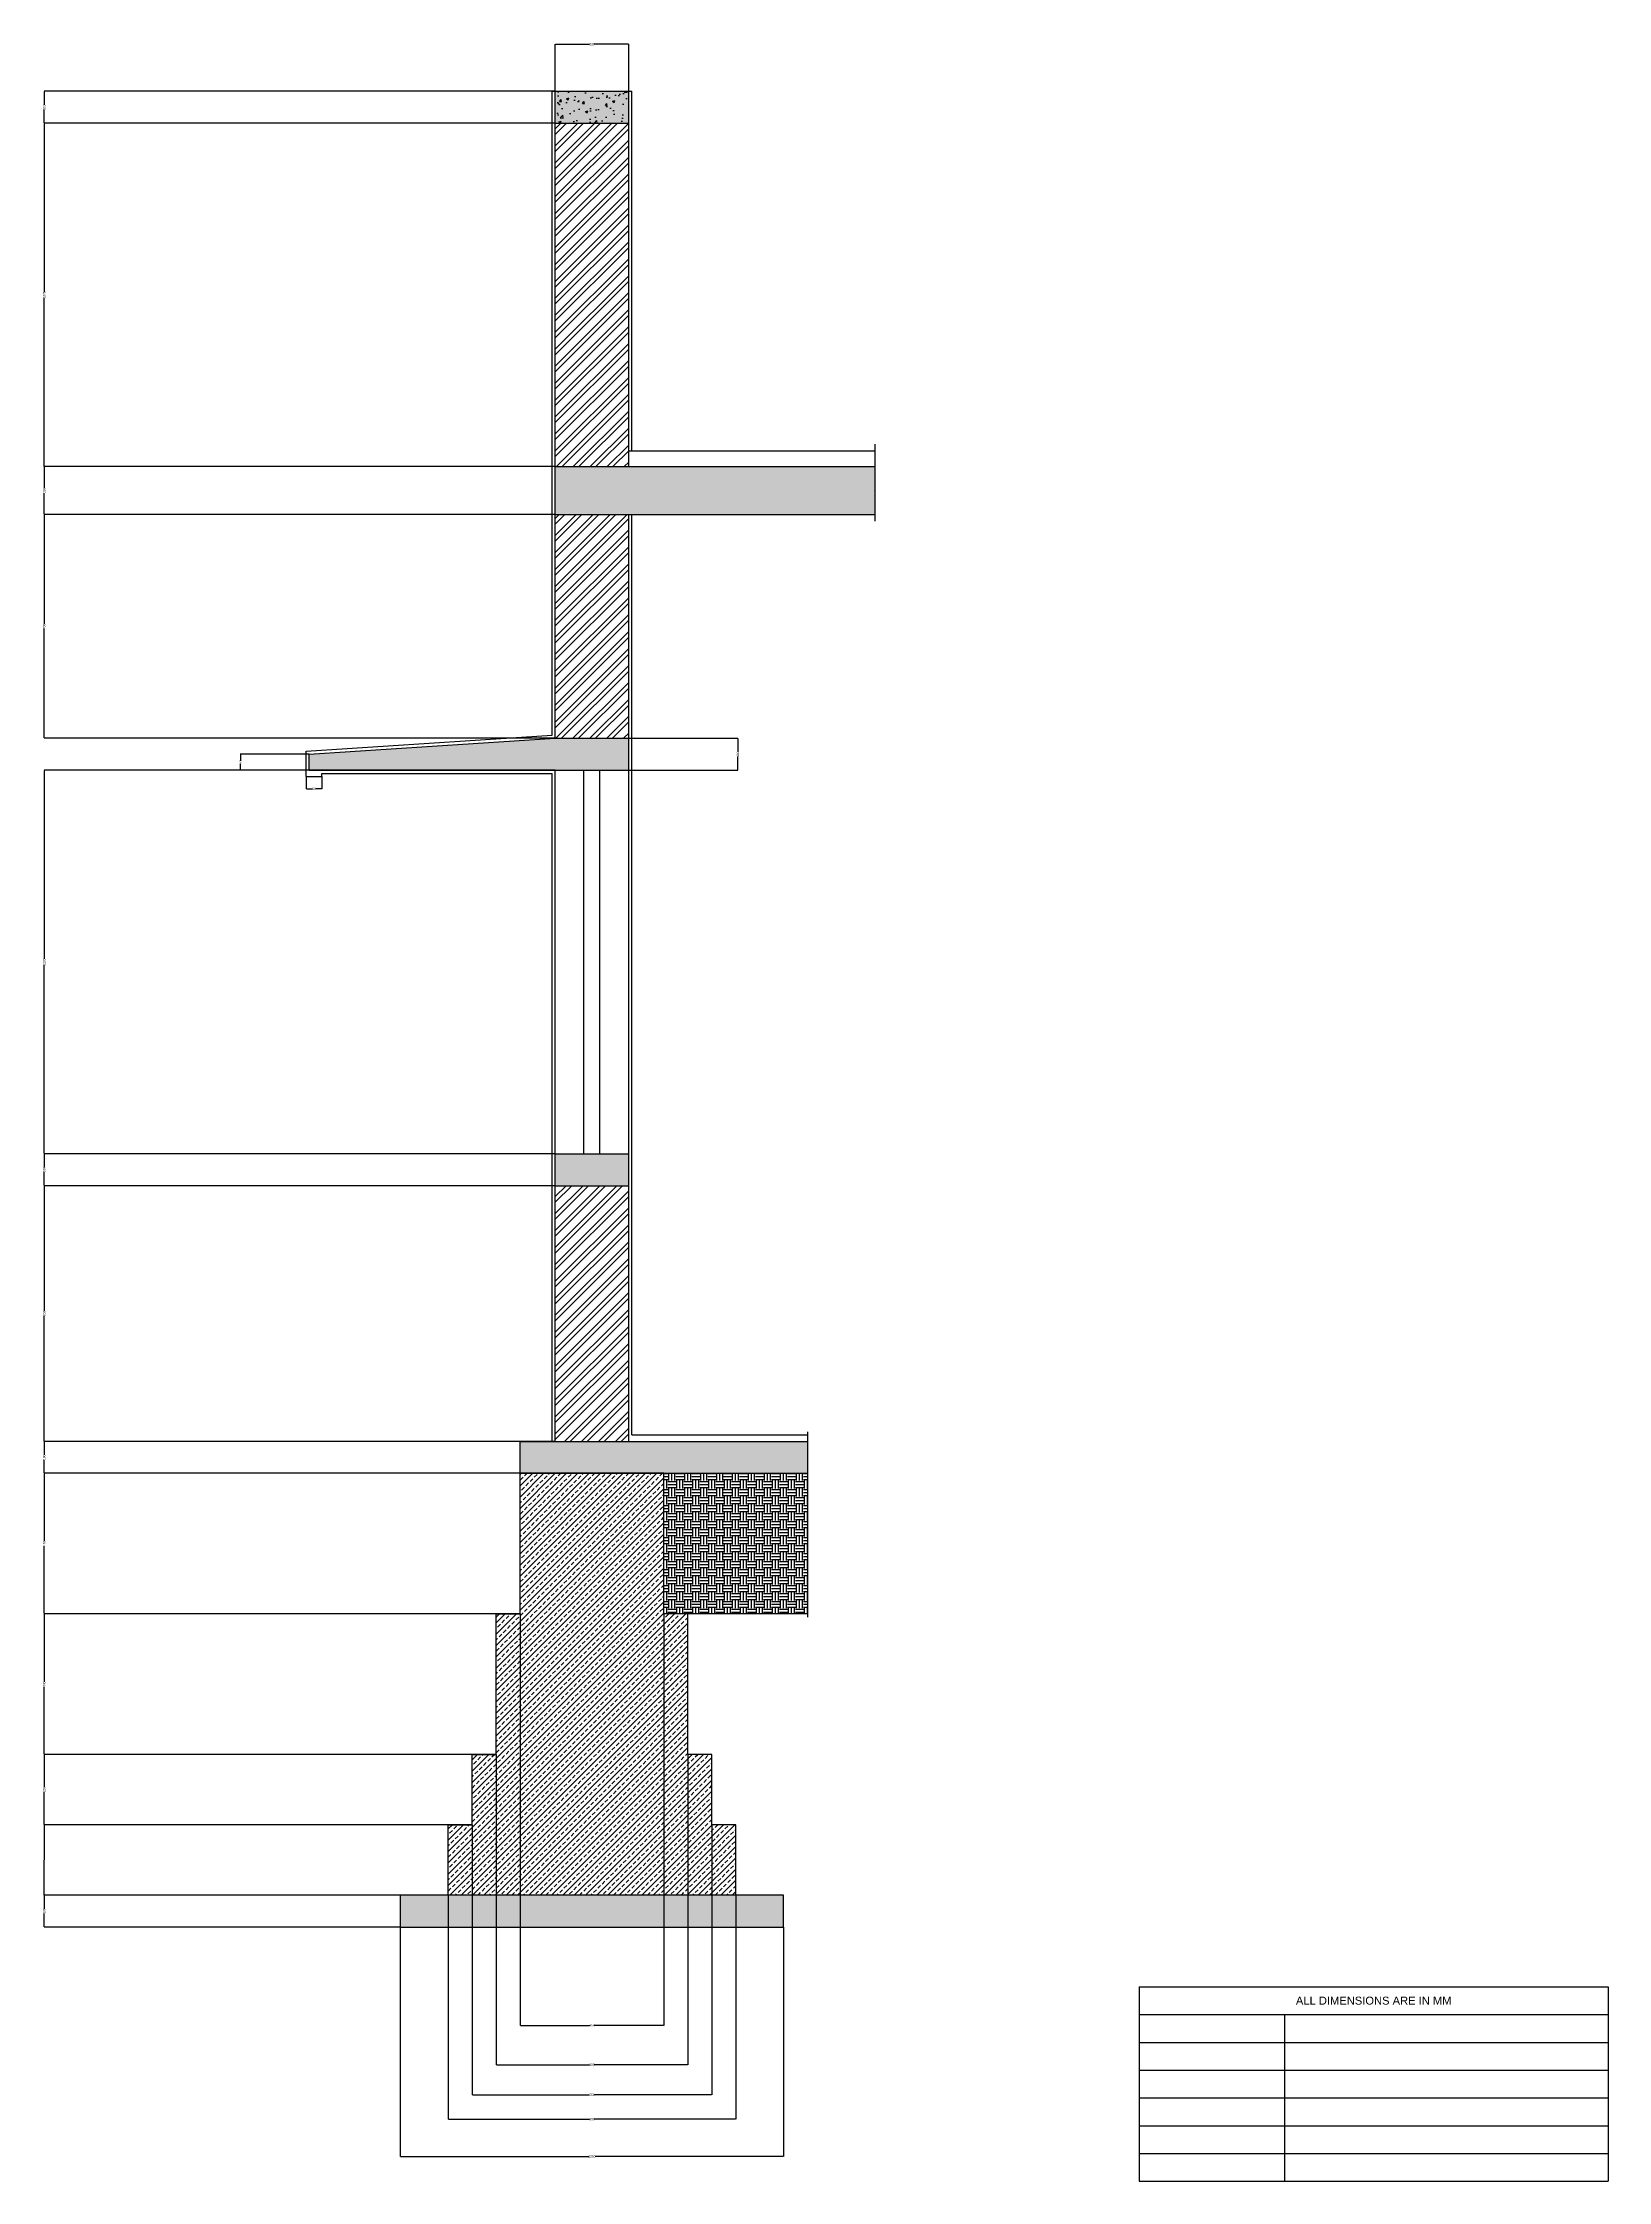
# Model space of a CAD drawing. Header units: inches. Extents: x 455319 to 460219, y 138454 to 145146.
import ezdxf

# ---------------------------------------------------------------- set-up
doc = ezdxf.new("R2010")
doc.units = ezdxf.units.IN
doc.header["$MEASUREMENT"] = 0
doc.styles.get("Standard").update_dxf_attribs({"font": 'Arial.ttf', "height": 25})
doc.dimstyles.get("Standard").update_dxf_attribs({"dimtxt": 7, "dimasz": 1, "dimexe": 0.18, "dimexo": 0.0625, "dimgap": 0.09, "dimtad": 0, "dimtoh": 1, "dimdec": 0, "dimzin": 0, "dimdsep": 46, "dimtxsty": 'Standard', "dimcen": 0.09, "dimadec": 0, "dimazin": 0, "dimtfac": 1, "dimtdec": 0, "dimtofl": 0, "dimtmove": 0, "dimatfit": 3, "dimfxl": 0, "dimtolj": 1, "dimtzin": 0, "dimarcsym": 0})
pattern_1 = [(49.99999999999999, (0, 0), (71.72601826007535, -6.275213498259511), [7.5, -82.5]), (355, (0, 0), (-13.8751333613, 75.21921337000119), [6, -66]), (100.45144446, (5.9771681, -0.5229344), (57.8508846727112, 68.94399909686294), [6.374019199999998, -70.11421119999999]), (46.18420000000001, (0, 20), (106.7241330671572, -16.55192807930767), [11.25, -123.75]), (96.63563549, (8.8936745, 18.6206693), (93.46619456742283, 97.41186007745505), [9.5610342, -105.171376]), (351.1841639899999, (0, 20), (93.46619450547732, 97.41186002699902), [9, -99.0000001]), (21, (10, 15), (59.69070521184616, -40.26188906653388), [7.5, -82.5]), (326.0000000000001, (10, 15), (24.33153319215817, 72.5150045046853), [6, -66]), (71.45144474, (14.9742254, 11.6448426), (84.02223767299711, 32.25311528063538), [6.374019000000001, -70.1142112]), (37.50000000000001, (0, 0), (1.215985531729067, 33.28938538313115), [0, -65.19999999999999, 0, -67, 0, -66.25]), (7.499999999999999, (0, 0), (26.30695374421486, 39.44117118823603), [0, -38.2, 0, -63.7, 0, -25.25]), (327.5, (-22.3, 0), (53.38224361724091, -2.25548717343798), [0, -25, 0, -78, 0, -103.5]), (317.5, (-32.3, 0), (58.31861693423862, 10.01049823323176), [0, -32.5, 0, -51.8, 0, -73.5])]
pattern_2 = [(45, (0, 0), (-26.51650429449553, 26.51650429449554), []), (45, (17.6776695, 0), (-26.51650429449553, 26.51650429449554), [])]

# ---------------------------------------------------------------- blocks, each defined once
blk = doc.blocks.new('*D2')
at = {"color": 0, "lineweight": -2}
for p, q in [((456812.7586063099, 140229.3816100112), (456812.7612138698, 138941.6665308201)), ((457262.7583939139, 140229.3825212387), (457262.7610014738, 138941.6674420476)), ((456813.7612135053, 138941.846532845), (457029.809238276, 138941.8469703317)), ((457261.7610011093, 138941.8474400227), (457045.7129763386, 138941.847002536))]:
    blk.add_line(p, q, dxfattribs=at)
at = {"color": 0}
for points in [[(456813.7612131679, 138942.0131995117), (456813.7612138428, 138941.6798661784), (456812.7612135053, 138941.8465308201)], [(457261.7610007718, 138942.0141066893), (457261.7610014468, 138941.680773356), (457262.7610011093, 138941.8474420476)]]:
    blk.add_solid(points, dxfattribs=at)
at = {"layer": 'Defpoints', "color": 0}
for p in [(456812.7586061833, 140229.4441100112), (457262.7583937873, 140229.4450212387), (457262.7610011093, 138941.8474420476)]:
    blk.add_point(p, dxfattribs=at)
at = {"color": 0, "insert": (457037.7611073073, 138941.8469864338), "char_height": 7, "attachment_point": 5, "rotation": 0.00011602114535868663}
blk.add_mtext('\\A1;450', dxfattribs=at)
blk = doc.blocks.new('*D3')
at = {"color": 0, "lineweight": -2}
for p, q in [((456737.7586062782, 139789.3816100112), (456737.7600808086, 138818.4737651426)), ((457337.7583938822, 139789.3825212388), (457337.7598684127, 138818.4746763701)), ((456738.7600805352, 138818.6537666613), (457029.9298651966, 138818.6542088646)), ((457336.7598681393, 138818.6546748514), (457045.5900834776, 138818.654232648))]:
    blk.add_line(p, q, dxfattribs=at)
at = {"color": 0}
for points in [[(456738.7600802821, 138818.820433328), (456738.7600807883, 138818.4870999946), (456737.7600805352, 138818.6537651426)], [(457336.7598678862, 138818.8213415181), (457336.7598683924, 138818.4880081847), (457337.7598681393, 138818.6546763701)]]:
    blk.add_solid(points, dxfattribs=at)
at = {"layer": 'Defpoints', "color": 0}
for p in [(456737.7586061832, 139789.4441100112), (457337.7583937873, 139789.4450212388), (457337.7598681393, 138818.6546763701)]:
    blk.add_point(p, dxfattribs=at)
at = {"color": 0, "insert": (457037.7599743372, 138818.6542207563), "char_height": 7, "attachment_point": 5, "rotation": 8.701584875536499e-05}
blk.add_mtext('\\A1;600', dxfattribs=at)
blk = doc.blocks.new('*D4')
at = {"color": 0, "lineweight": -2}
for p, q in [((456662.7586062592, 139569.3816100113), (456662.7596330126, 138724.2964894084)), ((457412.7583938633, 139569.3825212388), (457412.7594206167, 138724.297400636)), ((456663.759632794, 138724.4764906234), (457029.9771664324, 138724.4769355669)), ((457411.759420398, 138724.477399421), (457045.5418867597, 138724.4769544775))]:
    blk.add_line(p, q, dxfattribs=at)
at = {"color": 0}
for points in [[(456663.7596325914, 138724.6431572901), (456663.7596329964, 138724.3098239567), (456662.759632794, 138724.4764894084)], [(457411.7594201955, 138724.6440660876), (457411.7594206004, 138724.3107327543), (457412.759420398, 138724.477400636)]]:
    blk.add_solid(points, dxfattribs=at)
at = {"layer": 'Defpoints', "color": 0}
for p in [(456662.7586061833, 139569.4441100113), (457412.7583937873, 139569.4450212388), (457412.759420398, 138724.477400636)]:
    blk.add_point(p, dxfattribs=at)
at = {"color": 0, "insert": (457037.759526596, 138724.4769450222), "char_height": 7, "attachment_point": 5, "rotation": 6.961267407061555e-05}
blk.add_mtext('\\A1;750', dxfattribs=at)
blk = doc.blocks.new('*D5')
at = {"color": 0, "lineweight": -2}
for p, q in [((456587.7586061833, 139349.3816176762), (456587.7586061833, 138648.2082004565)), ((457487.7583937873, 139349.38161768), (457487.7583937873, 138648.2082004565)), ((456588.7586061833, 138648.3882004565), (457029.9474904356, 138648.3882004565)), ((457486.7583937873, 138648.3882004565), (457045.5695095351, 138648.3882004565))]:
    blk.add_line(p, q, dxfattribs=at)
at = {"color": 0}
for points in [[(456588.7586061833, 138648.5548671231), (456588.7586061833, 138648.2215337898), (456587.7586061833, 138648.3882004565)], [(457486.7583937873, 138648.5548671231), (457486.7583937873, 138648.2215337898), (457487.7583937873, 138648.3882004565)]]:
    blk.add_solid(points, dxfattribs=at)
at = {"layer": 'Defpoints', "color": 0}
for p in [(456587.7586061833, 139349.4441176762), (457487.7583937873, 139349.44411768), (457487.7583937873, 138648.3882004565)]:
    blk.add_point(p, dxfattribs=at)
at = {"color": 0, "insert": (457037.7584999853, 138648.3882004565), "char_height": 7, "attachment_point": 5}
blk.add_mtext('\\A1;900', dxfattribs=at)
blk = doc.blocks.new('*D6')
at = {"color": 0, "lineweight": -2}
for p, q in [((456437.7585396885, 139249.38161768), (456437.7585396885, 138531.4736740893)), ((457637.7585396885, 139249.38161768), (457637.7585396885, 138531.4736740893)), ((456438.7585396885, 138531.6536740893), (457027.5576938496, 138531.6536740893)), ((457636.7585396885, 138531.6536740893), (457047.9593855275, 138531.6536740893))]:
    blk.add_line(p, q, dxfattribs=at)
at = {"color": 0}
for points in [[(456438.7585396885, 138531.8203407559), (456438.7585396885, 138531.4870074226), (456437.7585396885, 138531.6536740893)], [(457636.7585396885, 138531.8203407559), (457636.7585396885, 138531.4870074226), (457637.7585396885, 138531.6536740893)]]:
    blk.add_solid(points, dxfattribs=at)
at = {"layer": 'Defpoints', "color": 0}
for p in [(456437.7585396885, 139249.44411768), (457637.7585396885, 139249.44411768), (457637.7585396885, 138531.6536740893)]:
    blk.add_point(p, dxfattribs=at)
at = {"color": 0, "insert": (457037.7585396885, 138531.6536740893), "char_height": 7, "attachment_point": 5}
blk.add_mtext('\\A1;1200', dxfattribs=at)
blk = doc.blocks.new('*D8')
at = {"color": 0, "lineweight": -2}
for p, q in [((456437.6960396885, 139349.44411768), (455323.1199965462, 139349.44411768)), ((455323.2999965462, 139348.44411768), (455323.2999965462, 139306.9256592898)), ((455323.2999965462, 139250.44411768), (455323.2999965462, 139291.9625760701)), ((456437.6960396885, 139249.44411768), (455323.1199965462, 139249.44411768))]:
    blk.add_line(p, q, dxfattribs=at)
at = {"color": 0}
for points in [[(455323.1333298796, 139348.44411768), (455323.4666632129, 139348.44411768), (455323.2999965462, 139349.44411768)], [(455323.1333298796, 139250.44411768), (455323.4666632129, 139250.44411768), (455323.2999965462, 139249.44411768)]]:
    blk.add_solid(points, dxfattribs=at)
at = {"layer": 'Defpoints', "color": 0}
for p in [(455323.2999965462, 139349.44411768), (456437.7585396885, 139349.44411768), (456437.7585396885, 139249.44411768)]:
    blk.add_point(p, dxfattribs=at)
at = {"color": 0, "insert": (455323.2999965462, 139299.44411768), "char_height": 7, "attachment_point": 5, "rotation": 90}
blk.add_mtext('\\A1;100', dxfattribs=at)
blk = doc.blocks.new('*D9')
at = {"color": 0, "lineweight": -2}
for p, q in [((456587.6961061833, 139569.4441100112), (455323.1199861816, 139569.4441100112)), ((455323.2999861816, 139569.2641100113), (455323.2999861816, 139459.6260169834)), ((455323.2999861816, 139349.62411768), (455323.2999861816, 139459.2622107078)), ((456587.6961061833, 139349.44411768), (455323.1199861816, 139349.44411768))]:
    blk.add_line(p, q, dxfattribs=at)
at = {"color": 0}
for points in [[(455323.2699861816, 139569.2641100113), (455323.3299861816, 139569.2641100113), (455323.2999861816, 139569.4441100112)], [(455323.2699861816, 139349.62411768), (455323.3299861816, 139349.62411768), (455323.2999861816, 139349.44411768)]]:
    blk.add_solid(points, dxfattribs=at)
at = {"layer": 'Defpoints', "color": 0}
for p in [(455323.2999861816, 139569.4441100112), (456587.7586061833, 139569.4441100112), (456587.7586061833, 139349.44411768)]:
    blk.add_point(p, dxfattribs=at)
at = {"color": 0, "insert": (455323.2999861815, 139459.4441138457), "char_height": 0.18, "attachment_point": 5}
blk.add_mtext('\\A1;220.0000', dxfattribs=at)
blk = doc.blocks.new('*D10')
at = {"color": 0, "lineweight": -2}
for p, q in [((456662.6961061833, 139789.4441100112), (455323.1199861816, 139789.4441100112)), ((455323.2999861816, 139788.4441100112), (455323.2999861816, 139687.3148057821)), ((455323.2999861816, 139570.4441100112), (455323.2999861816, 139671.5734142404)), ((456662.6961061833, 139569.4441100112), (455323.1199861816, 139569.4441100112))]:
    blk.add_line(p, q, dxfattribs=at)
at = {"color": 0}
for points in [[(455323.1333195149, 139788.4441100112), (455323.4666528483, 139788.4441100112), (455323.2999861816, 139789.4441100112)], [(455323.1333195149, 139570.4441100112), (455323.4666528483, 139570.4441100112), (455323.2999861816, 139569.4441100112)]]:
    blk.add_solid(points, dxfattribs=at)
at = {"layer": 'Defpoints', "color": 0}
for p in [(455323.2999861816, 139789.4441100112), (456662.7586061833, 139789.4441100112), (456662.7586061833, 139569.4441100112)]:
    blk.add_point(p, dxfattribs=at)
at = {"color": 0, "insert": (455323.2999861815, 139679.4441100113), "char_height": 7, "attachment_point": 5, "rotation": 90}
blk.add_mtext('\\A1;220', dxfattribs=at)
blk = doc.blocks.new('*D11')
at = {"color": 0, "lineweight": -2}
for p, q in [((456737.6961061833, 140229.4441100112), (455323.1199861816, 140229.4441100112)), ((455323.2999861816, 140228.4441100112), (455323.2999861816, 140017.3959790426)), ((455323.2999861816, 139790.4441100112), (455323.2999861816, 140001.4922409799)), ((456737.6961061833, 139789.4441100112), (455323.1199861816, 139789.4441100112))]:
    blk.add_line(p, q, dxfattribs=at)
at = {"color": 0}
for points in [[(455323.1333195149, 140228.4441100112), (455323.4666528483, 140228.4441100112), (455323.2999861816, 140229.4441100112)], [(455323.1333195149, 139790.4441100112), (455323.4666528483, 139790.4441100112), (455323.2999861816, 139789.4441100112)]]:
    blk.add_solid(points, dxfattribs=at)
at = {"layer": 'Defpoints', "color": 0}
for p in [(455323.2999861816, 140229.4441100112), (456737.7586061833, 140229.4441100112), (456737.7586061833, 139789.4441100112)]:
    blk.add_point(p, dxfattribs=at)
at = {"color": 0, "insert": (455323.2999861815, 140009.4441100113), "char_height": 7, "attachment_point": 5, "rotation": 90}
blk.add_mtext('\\A1;440', dxfattribs=at)
blk = doc.blocks.new('*D12')
at = {"color": 0, "lineweight": -2}
for p, q in [((456812.6958937873, 140669.4450212388), (455323.1197737856, 140669.4450212388)), ((455323.2997737856, 140668.4450212388), (455323.2997737856, 140457.3964346564)), ((455323.2997737856, 140230.4441100112), (455323.2997737856, 140441.4926965936)), ((456812.6961061833, 140229.4441100112), (455323.1197737856, 140229.4441100112))]:
    blk.add_line(p, q, dxfattribs=at)
at = {"color": 0}
for points in [[(455323.1331071189, 140668.4450212388), (455323.4664404523, 140668.4450212388), (455323.2997737856, 140669.4450212388)], [(455323.1331071189, 140230.4441100112), (455323.4664404523, 140230.4441100112), (455323.2997737856, 140229.4441100112)]]:
    blk.add_solid(points, dxfattribs=at)
at = {"layer": 'Defpoints', "color": 0}
for p in [(455323.2997737856, 140669.4450212388), (456812.7583937873, 140669.4450212388), (456812.7586061833, 140229.4441100112)]:
    blk.add_point(p, dxfattribs=at)
at = {"color": 0, "insert": (455323.2997737855, 140449.4445656251), "char_height": 7, "attachment_point": 5, "rotation": 90}
blk.add_mtext('\\A1;440', dxfattribs=at)
blk = doc.blocks.new('*D13')
at = {"color": 0, "lineweight": -2}
for p, q in [((456812.6961061833, 140769.4441100112), (455323.1197737861, 140769.4441100112)), ((455323.2997737861, 140768.4441100112), (455323.2997737861, 140726.9256516211)), ((456812.6961061833, 140669.4441100112), (455323.1197737861, 140669.4441100112)), ((455323.2997737861, 140670.4441100112), (455323.2997737861, 140711.9625684014))]:
    blk.add_line(p, q, dxfattribs=at)
at = {"color": 0}
for points in [[(455323.1331071194, 140768.4441100112), (455323.4664404528, 140768.4441100112), (455323.2997737861, 140769.4441100112)], [(455323.1331071194, 140670.4441100112), (455323.4664404528, 140670.4441100112), (455323.2997737861, 140669.4441100112)]]:
    blk.add_solid(points, dxfattribs=at)
at = {"layer": 'Defpoints', "color": 0}
for p in [(455323.2997737861, 140769.4441100112), (456812.7586061833, 140769.4441100112), (456812.7586061833, 140669.4441100112)]:
    blk.add_point(p, dxfattribs=at)
at = {"color": 0, "insert": (455323.299773786, 140719.4441100113), "char_height": 7, "attachment_point": 5, "rotation": 90}
blk.add_mtext('\\A1;100', dxfattribs=at)
blk = doc.blocks.new('*D14')
at = {"color": 0, "lineweight": -2}
for p, q in [((456922.6961061834, 141569.4441100112), (455323.1197737861, 141569.4441100112)), ((455323.2997737861, 141568.4441100112), (455323.2997737861, 141177.2598944587)), ((455323.2997737861, 140770.4441100112), (455323.2997737861, 141161.6283255638)), ((456922.6961061833, 140769.4441100112), (455323.1197737861, 140769.4441100112))]:
    blk.add_line(p, q, dxfattribs=at)
at = {"color": 0}
for points in [[(455323.1331071194, 141568.4441100112), (455323.4664404528, 141568.4441100112), (455323.2997737861, 141569.4441100112)], [(455323.1331071194, 140770.4441100112), (455323.4664404528, 140770.4441100112), (455323.2997737861, 140769.4441100112)]]:
    blk.add_solid(points, dxfattribs=at)
at = {"layer": 'Defpoints', "color": 0}
for p in [(456922.7586061834, 141569.4441100112), (455323.2997737861, 140769.4441100112), (456922.7586061833, 140769.4441100112)]:
    blk.add_point(p, dxfattribs=at)
at = {"color": 0, "insert": (455323.299773786, 141169.4441100113), "char_height": 7, "attachment_point": 5, "rotation": 90}
blk.add_mtext('\\A1;800', dxfattribs=at)
blk = doc.blocks.new('*D15')
at = {"color": 0, "lineweight": -2}
for p, q in [((456922.6961061834, 141669.4441100112), (455323.1197737861, 141669.4441100112)), ((455323.2997737861, 141668.4441100112), (455323.2997737861, 141626.9256516211)), ((455323.2997737861, 141570.4441100112), (455323.2997737861, 141611.9625684014)), ((456922.6961061833, 141569.4441100112), (455323.1197737861, 141569.4441100112))]:
    blk.add_line(p, q, dxfattribs=at)
at = {"color": 0}
for points in [[(455323.1331071194, 141668.4441100112), (455323.4664404528, 141668.4441100112), (455323.2997737861, 141669.4441100112)], [(455323.1331071194, 141570.4441100112), (455323.4664404528, 141570.4441100112), (455323.2997737861, 141569.4441100112)]]:
    blk.add_solid(points, dxfattribs=at)
at = {"layer": 'Defpoints', "color": 0}
for p in [(455323.2997737861, 141669.4441100112), (456922.7586061834, 141669.4441100112), (456922.7586061833, 141569.4441100112)]:
    blk.add_point(p, dxfattribs=at)
at = {"color": 0, "insert": (455323.299773786, 141619.4441100113), "char_height": 7, "attachment_point": 5, "rotation": 90}
blk.add_mtext('\\A1;100', dxfattribs=at)
blk = doc.blocks.new('*D16')
at = {"color": 0, "lineweight": -2}
for p, q in [((456922.6961061833, 142869.4441100112), (455323.1197737861, 142869.4441100112)), ((455323.2997737861, 142868.4441100112), (455323.2997737861, 142279.6449558503)), ((455323.2997737861, 141670.4441100112), (455323.2997737861, 142259.2432641722)), ((456922.6961061834, 141669.4441100112), (455323.1197737861, 141669.4441100112))]:
    blk.add_line(p, q, dxfattribs=at)
at = {"color": 0}
for points in [[(455323.1331071194, 142868.4441100112), (455323.4664404528, 142868.4441100112), (455323.2997737861, 142869.4441100112)], [(455323.1331071194, 141670.4441100112), (455323.4664404528, 141670.4441100112), (455323.2997737861, 141669.4441100112)]]:
    blk.add_solid(points, dxfattribs=at)
at = {"layer": 'Defpoints', "color": 0}
for p in [(455323.2997737861, 142869.4441100112), (456922.7586061833, 142869.4441100112), (456922.7586061834, 141669.4441100112)]:
    blk.add_point(p, dxfattribs=at)
at = {"color": 0, "insert": (455323.299773786, 142269.4441100113), "char_height": 7, "attachment_point": 5, "rotation": 90}
blk.add_mtext('\\A1;1200', dxfattribs=at)
blk = doc.blocks.new('*D17')
at = {"color": 0, "lineweight": -2}
for p, q in [((456152.6961061834, 142919.4441100112), (455937.0426550927, 142919.4441100112)), ((456152.6961061834, 142869.4441100112), (455937.0426550927, 142869.4441100112)), ((455937.2226550927, 142918.4441100112), (455937.2226550927, 142899.5358153319)), ((455937.2226550927, 142870.4441100112), (455937.2226550927, 142889.3524046906))]:
    blk.add_line(p, q, dxfattribs=at)
at = {"color": 0}
for points in [[(455937.055988426, 142918.4441100112), (455937.3893217594, 142918.4441100112), (455937.2226550927, 142919.4441100112)], [(455937.055988426, 142870.4441100112), (455937.3893217594, 142870.4441100112), (455937.2226550927, 142869.4441100112)]]:
    blk.add_solid(points, dxfattribs=at)
at = {"layer": 'Defpoints', "color": 0}
for p in [(455937.2226550927, 142919.4441100112), (456152.7586061834, 142919.4441100112), (456152.7586061834, 142869.4441100112)]:
    blk.add_point(p, dxfattribs=at)
at = {"color": 0, "insert": (455937.2226550927, 142894.4441100113), "char_height": 7, "attachment_point": 5, "rotation": 90}
blk.add_mtext('\\A1;50', dxfattribs=at)
blk = doc.blocks.new('*D19')
at = {"color": 0, "lineweight": -2}
for p, q in [((456922.6961061834, 143669.4441100112), (455323.1197737861, 143669.4441100112)), ((455323.2997737861, 143668.4441100112), (455323.2997737861, 143327.226470175)), ((455323.2997737861, 142970.4441100112), (455323.2997737861, 143311.6617498475)), ((456922.6961061833, 142969.4441100112), (455323.1197737861, 142969.4441100112))]:
    blk.add_line(p, q, dxfattribs=at)
at = {"color": 0}
for points in [[(455323.1331071194, 143668.4441100112), (455323.4664404528, 143668.4441100112), (455323.2997737861, 143669.4441100112)], [(455323.1331071194, 142970.4441100112), (455323.4664404528, 142970.4441100112), (455323.2997737861, 142969.4441100112)]]:
    blk.add_solid(points, dxfattribs=at)
at = {"layer": 'Defpoints', "color": 0}
for p in [(455323.2997737861, 143669.4441100112), (456922.7586061834, 143669.4441100112), (456922.7586061833, 142969.4441100112)]:
    blk.add_point(p, dxfattribs=at)
at = {"color": 0, "insert": (455323.299773786, 143319.4441100113), "char_height": 7, "attachment_point": 5, "rotation": 90}
blk.add_mtext('\\A1;700', dxfattribs=at)
blk = doc.blocks.new('*D20')
at = {"color": 0, "lineweight": -2}
for p, q in [((456922.6961061833, 143819.4441100112), (455323.1197737861, 143819.4441100112)), ((455323.2997737861, 143818.4441100112), (455323.2997737861, 143751.9256516211)), ((455323.2997737861, 143670.4441100112), (455323.2997737861, 143736.9625684014)), ((456922.6961061833, 143669.4441100112), (455323.1197737861, 143669.4441100112))]:
    blk.add_line(p, q, dxfattribs=at)
at = {"color": 0}
for points in [[(455323.1331071194, 143818.4441100112), (455323.4664404528, 143818.4441100112), (455323.2997737861, 143819.4441100112)], [(455323.1331071194, 143670.4441100112), (455323.4664404528, 143670.4441100112), (455323.2997737861, 143669.4441100112)]]:
    blk.add_solid(points, dxfattribs=at)
at = {"layer": 'Defpoints', "color": 0}
for p in [(455323.2997737861, 143819.4441100112), (456922.7586061833, 143819.4441100112), (456922.7586061833, 143669.4441100112)]:
    blk.add_point(p, dxfattribs=at)
at = {"color": 0, "insert": (455323.299773786, 143744.4441100113), "char_height": 7, "attachment_point": 5, "rotation": 90}
blk.add_mtext('\\A1;150', dxfattribs=at)
blk = doc.blocks.new('*D21')
at = {"color": 0, "lineweight": -2}
for p, q in [((456922.6961061834, 144894.4441100112), (455323.1197737861, 144894.4441100112)), ((455323.2997737861, 144893.4441100112), (455323.2997737861, 144367.1831550317)), ((455323.2997737861, 143820.4441100112), (455323.2997737861, 144346.7050649908)), ((456922.6961061834, 143819.4441100112), (455323.1197737861, 143819.4441100112))]:
    blk.add_line(p, q, dxfattribs=at)
at = {"color": 0}
for points in [[(455323.1331071194, 144893.4441100112), (455323.4664404528, 144893.4441100112), (455323.2997737861, 144894.4441100112)], [(455323.1331071194, 143820.4441100112), (455323.4664404528, 143820.4441100112), (455323.2997737861, 143819.4441100112)]]:
    blk.add_solid(points, dxfattribs=at)
at = {"layer": 'Defpoints', "color": 0}
for p in [(455323.2997737861, 144894.4441100112), (456922.7586061834, 144894.4441100112), (456922.7586061834, 143819.4441100112)]:
    blk.add_point(p, dxfattribs=at)
at = {"color": 0, "insert": (455323.299773786, 144356.9441100113), "char_height": 7, "attachment_point": 5, "rotation": 90}
blk.add_mtext('\\A1;1075', dxfattribs=at)
blk = doc.blocks.new('*D22')
at = {"color": 0, "lineweight": -2}
for p, q in [((456922.6961061833, 144994.4441100112), (455323.1197737861, 144994.4441100112)), ((455323.2997737861, 144993.4441100112), (455323.2997737861, 144951.9256516211)), ((456922.6961061833, 144894.4441100112), (455323.1197737861, 144894.4441100112)), ((455323.2997737861, 144895.4441100112), (455323.2997737861, 144936.9625684014))]:
    blk.add_line(p, q, dxfattribs=at)
at = {"color": 0}
for points in [[(455323.1331071194, 144993.4441100112), (455323.4664404528, 144993.4441100112), (455323.2997737861, 144994.4441100112)], [(455323.1331071194, 144895.4441100112), (455323.4664404528, 144895.4441100112), (455323.2997737861, 144894.4441100112)]]:
    blk.add_solid(points, dxfattribs=at)
at = {"layer": 'Defpoints', "color": 0}
for p in [(455323.2997737861, 144994.4441100112), (456922.7586061833, 144994.4441100112), (456922.7586061833, 144894.4441100112)]:
    blk.add_point(p, dxfattribs=at)
at = {"color": 0, "insert": (455323.299773786, 144944.4441100113), "char_height": 7, "attachment_point": 5, "rotation": 90}
blk.add_mtext('\\A1;100', dxfattribs=at)
blk = doc.blocks.new('*D24')
at = {"color": 0, "lineweight": -2}
for p, q in [((456142.7586061834, 142849.3816100112), (456142.7586061834, 142810.9197063873)), ((456143.7586061834, 142811.0997063873), (456162.6669008628, 142811.0997063873)), ((456191.7586061834, 142811.0997063873), (456172.850311504, 142811.0997063873)), ((456192.7586061834, 142849.3816100112), (456192.7586061834, 142810.9197063873))]:
    blk.add_line(p, q, dxfattribs=at)
at = {"color": 0}
for points in [[(456143.7586061834, 142811.2663730539), (456143.7586061834, 142810.9330397206), (456142.7586061834, 142811.0997063873)], [(456191.7586061834, 142811.2663730539), (456191.7586061834, 142810.9330397206), (456192.7586061834, 142811.0997063873)]]:
    blk.add_solid(points, dxfattribs=at)
at = {"layer": 'Defpoints', "color": 0}
for p in [(456142.7586061834, 142849.4441100112), (456192.7586061834, 142849.4441100112), (456192.7586061834, 142811.0997063873)]:
    blk.add_point(p, dxfattribs=at)
at = {"color": 0, "insert": (456167.7586061834, 142811.0997063873), "char_height": 7, "attachment_point": 5}
blk.add_mtext('\\A1;50', dxfattribs=at)
blk = doc.blocks.new('*D25')
at = {"color": 0, "lineweight": -2}
for p, q in [((457152.8211061834, 142969.4441100112), (457494.8710997319, 142969.4441100112)), ((457494.691099732, 142968.4441100112), (457494.691099732, 142926.9256516211)), ((457152.8211061833, 142869.4441100112), (457494.8710997319, 142869.4441100112)), ((457494.691099732, 142870.4441100112), (457494.691099732, 142911.9625684014))]:
    blk.add_line(p, q, dxfattribs=at)
at = {"color": 0}
for points in [[(457494.5244330653, 142968.4441100112), (457494.8577663986, 142968.4441100112), (457494.691099732, 142969.4441100112)], [(457494.5244330653, 142870.4441100112), (457494.8577663986, 142870.4441100112), (457494.691099732, 142869.4441100112)]]:
    blk.add_solid(points, dxfattribs=at)
at = {"layer": 'Defpoints', "color": 0}
for p in [(457152.7586061834, 142969.4441100112), (457152.7586061833, 142869.4441100112), (457494.691099732, 142869.4441100112)]:
    blk.add_point(p, dxfattribs=at)
at = {"color": 0, "insert": (457494.6910997319, 142919.4441100113), "char_height": 7, "attachment_point": 5, "rotation": 90}
blk.add_mtext('\\A1;100', dxfattribs=at)
blk = doc.blocks.new('*D26')
at = {"color": 0, "lineweight": -2}
for p, q in [((456922.7586061833, 144994.5066100112), (456922.7586061833, 145141.5054225073)), ((456923.7586061833, 145141.3254225073), (457029.8879104126, 145141.3254225073)), ((457151.7586061833, 145141.3254225073), (457045.6293019541, 145141.3254225073)), ((457152.7586061833, 144994.5066100112), (457152.7586061833, 145141.5054225073))]:
    blk.add_line(p, q, dxfattribs=at)
at = {"color": 0}
for points in [[(456923.7586061833, 145141.492089174), (456923.7586061833, 145141.1587558407), (456922.7586061833, 145141.3254225073)], [(457151.7586061833, 145141.492089174), (457151.7586061833, 145141.1587558407), (457152.7586061833, 145141.3254225073)]]:
    blk.add_solid(points, dxfattribs=at)
at = {"layer": 'Defpoints', "color": 0}
for p in [(457152.7586061833, 145141.3254225073), (456922.7586061833, 144994.4441100112), (457152.7586061833, 144994.4441100112)]:
    blk.add_point(p, dxfattribs=at)
at = {"color": 0, "insert": (457037.7586061833, 145141.3254225073), "char_height": 7, "attachment_point": 5}
blk.add_mtext('\\A1;230', dxfattribs=at)
blk = doc.blocks.new('*T28')
at = {"color": 0, "linetype": 'ByBlock', "lineweight": -2}
for p, q in [((0, 0), (1468.295368478866, 0)), ((0, 0), (0, -608.4240713127656)), ((1468.295368478866, 0), (1468.295368478866, -608.4240713127656)), ((0, -87.07772447325988), (1468.295368478866, -87.07772447325988)), ((455.0864952804404, -87.07772447325988), (455.0864952804404, -608.4240713127656)), ((0, -173.9687822798442), (1468.295368478866, -173.9687822798442)), ((0, -260.8598400864284), (1468.295368478866, -260.8598400864284)), ((0, -347.7508978930127), (1468.295368478866, -347.7508978930127)), ((0, -434.641955699597), (1468.295368478866, -434.641955699597)), ((0, -521.5330135061813), (1468.295368478866, -521.5330135061813)), ((0, -608.4240713127656), (1468.295368478866, -608.4240713127656))]:
    blk.add_line(p, q, dxfattribs=at)
at = {"color": 0, "insert": (734.1476842394331, -43.53886223662994), "char_height": 25, "width": 1468.175368478866, "attachment_point": 5}
blk.add_mtext('ALL DIMENSIONS ARE IN MM', dxfattribs=at)

msp = doc.modelspace()

# ---------------------------------------------------------------- hatches: boundary and pattern name
h = msp.add_hatch()
h.set_pattern_fill('AR-CONC', color=256, scale=10)
h.set_pattern_definition(pattern_1)
h.paths.add_polyline_path([(457922.7586061834, 143669.4441100112), (457922.7586061835, 143744.4441100115), (457922.4151715059, 143744.5691100114), (457922.7586061835, 143744.6941100116), (457922.7586061834, 143819.4441100112), (456922.7586061833, 143819.4441100112), (456922.7586061833, 143669.4441100112)])
h.paths.add_polyline_path([(457712.7583937873, 140669.4450212388), (457712.7584994545, 140719.1945656253), (457712.7584998356, 140719.4445656799), (457712.4150655745, 140719.5695663546), (457712.7585005161, 140719.6945656253), (457712.758576157, 140769.4441100112), (456812.7586061833, 140769.4441100112), (456812.7586061833, 140669.4450212388)])
h.paths.add_polyline_path([(456922.7586061833, 144994.4441100112), (456922.7586061833, 144894.4441100112), (457152.7586061833, 144894.4441100112), (457152.7586061833, 144994.4441100112)])
h.paths.add_polyline_path([(457637.7585396885, 139249.44411768), (457637.7585396885, 139349.44411768), (456437.7585396885, 139349.44411768), (456437.7585396885, 139249.44411768)])
h = msp.add_hatch()
h.set_pattern_fill('AR-CONC', color=256, scale=10)
h.set_pattern_definition(pattern_1)
h.paths.add_polyline_path([(456922.7586061833, 144994.4441100112), (456922.7586061833, 144894.4441100112), (457152.7586061833, 144894.4441100112), (457152.7586061833, 144994.4441100112)])
h = msp.add_hatch()
h.set_pattern_fill('ANSI32', color=256, scale=100)
h.set_pattern_definition(pattern_2)
h.paths.add_polyline_path([(456922.7586061833, 143819.4441100112), (457152.7586061833, 143819.4441100112), (457152.7586061833, 144894.4441100112), (456922.7586061833, 144894.4441100112)])
h = msp.add_hatch()
h.set_pattern_fill('ANSI32', color=256, scale=100)
h.set_pattern_definition(pattern_2)
h.paths.add_polyline_path([(457152.7586061833, 143669.4441100112), (456922.7586061833, 143669.4441100112), (456922.7586061833, 142969.4441100112), (457152.7586061833, 142969.4441100112)])
h = msp.add_hatch()
h.set_pattern_fill('AR-CONC', color=256, scale=10)
h.set_pattern_definition(pattern_1)
h.paths.add_polyline_path([(457152.7586061833, 142969.4441100112), (456922.7586061833, 142969.4441100112), (456152.7586061834, 142919.4441100112), (456152.7586061834, 142869.4441100112), (457152.7586061833, 142869.4441100112)])
h.paths.add_polyline_path([(457152.7586061833, 141669.4441100112), (456922.7586061833, 141669.4441100112), (456922.7586061833, 141569.4441100112), (457152.7586061833, 141569.4441100112)])
h = msp.add_hatch()
h.set_pattern_fill('ANSI32', color=256, scale=100)
h.set_pattern_definition(pattern_2)
h.paths.add_polyline_path([(457152.7586061833, 141569.4441100112), (456922.7586061833, 141569.4441100112), (456922.7586061833, 140769.4441100112), (457152.7586061833, 140769.4441100112)])
h = msp.add_hatch()
h.set_pattern_fill('ANSI33', color=256, scale=100)
h.set_pattern_definition([(45, (0, 0), (-17.67766952966369, 17.67766952966369), []), (45, (17.6776695, 0), (-17.67766952966369, 17.67766952966369), [12.5, -6.25])])
h.paths.add_polyline_path([(457262.7583937873, 140669.4450212388), (456812.7586061833, 140669.4450212388), (456812.7586061833, 140669.4441100112), (456812.7586061833, 140229.4441100112), (456737.7586061833, 140229.4441100112), (456737.7586061833, 139789.4441100112), (456662.7586061833, 139789.4441100112), (456662.7586061833, 139569.4441100112), (456587.7586061833, 139569.4441100112), (456587.7586061833, 139349.44411768), (457487.7583937873, 139349.44411768), (457487.7583937873, 139569.4450212388), (457412.7583937873, 139569.4450212388), (457412.7583937873, 139789.4450212388), (457337.7583937873, 139789.4450212388), (457337.7583937873, 140229.4450212388), (457262.7583937873, 140229.4450212388)])
h = msp.add_hatch()
h.set_pattern_fill('EARTH', color=256, scale=100)
h.set_pattern_definition([(0, (0, 0), (25, 25), [25, -25]), (0, (0, 9.375), (25, 25), [25, -25]), (0, (0, 18.75), (25, 25), [25, -25]), (90, (3.125, 21.875), (-25, 25), [25, -25]), (90, (12.5, 21.875), (-25, 25), [25, -25]), (90, (21.875, 21.875), (-25, 25), [25, -25])])
h.paths.add_polyline_path([(457712.7579268461, 140449.3200212405), (457712.4144924339, 140449.445021969), (457712.7579273758, 140449.5700212402), (457712.7583937868, 140669.4450212388), (457262.7583937873, 140669.4450212388), (457262.7583937873, 140229.4450212388), (457337.7583937873, 140229.4450212388), (457712.7574604353, 140229.4450212388)])

# ---------------------------------------------------------------- linework, layer by layer
for p, q in [((456912.7586061833, 144994.4441100112), (457162.7586061833, 144994.4441100112)), ((456912.7586061833, 142978.8158199977), (456912.7586061833, 144994.4441100112)), ((456922.7586061833, 142969.4441100112), (456922.7586061833, 144994.4441100112)), ((457152.7586061833, 143819.4441100112), (457152.7586061833, 144994.4441100112)), ((457162.7586061833, 143869.4441100112), (457162.7586061833, 144994.4441100112)), ((456922.7586061834, 144894.4441100112), (457152.7586061834, 144894.4441100112)), ((456922.7586061834, 143819.4441100112), (457922.7586061834, 143819.4441100112)), ((457152.7586061833, 143869.4441100112), (457922.7586061834, 143869.4441100112)), ((456922.7586061834, 143669.4441100112), (457922.7586061834, 143669.4441100112)), ((457152.7586061833, 140769.4441100112), (457152.7586061833, 143669.4441100112)), ((457162.7586061833, 140789.4441100112), (457162.7586061833, 143669.4441100112)), ((456142.7586061834, 142928.8158199977), (456912.7586061833, 142978.8158199977)), ((456152.7586061834, 142919.4441100112), (456922.7586061833, 142969.4441100112)), ((456922.7586061834, 142969.4441100112), (457152.7586061834, 142969.4441100112)), ((456142.7586061834, 142849.4441100112), (456142.7586061834, 142928.8158199977)), ((456152.7586061834, 142869.4441100112), (456152.7586061834, 142919.4441100112)), ((456152.7586061834, 142869.4441100112), (457152.7586061834, 142869.4441100112)), ((456922.7586061833, 140769.4441100112), (456922.7586061833, 142869.4441100112)), ((457012.7586061833, 141669.4441100112), (457012.7586061833, 142869.4441100112)), ((457062.7586061833, 141669.4441100112), (457062.7586061833, 142869.4441100112)), ((456142.7586061834, 142849.4441100112), (456192.7586061834, 142849.4441100112)), ((456192.7586061834, 142859.4441100112), (456912.7586061833, 142859.4441100112)), ((456192.7586061834, 142849.4441100112), (456192.7586061834, 142859.4441100112)), ((456912.7586061833, 140769.4441100112), (456912.7586061833, 142859.4441100112)), ((456922.7586061834, 141669.4441100112), (457152.7586061834, 141669.4441100112)), ((456922.7586061834, 141569.4441100112), (457152.7586061834, 141569.4441100112)), ((456812.7586061833, 140669.4441100112), (456812.7586061833, 140769.4441100112)), ((456812.7586061833, 140769.4441100112), (457712.7586061833, 140769.4441100112)), ((457162.7586061834, 140789.4441100112), (457712.7586061833, 140789.4441100112)), ((457262.7583937873, 140669.4450212388), (456812.7583937873, 140669.4450212388)), ((456812.7583937873, 140669.4450212388), (457712.7583937873, 140669.4450212388)), ((456812.7586061833, 140229.4441100112), (456812.7586061833, 140669.4441100112)), ((457262.7583937873, 140229.4450212388), (457262.7583937873, 140669.4450212388)), ((456737.7586061833, 139789.4441100112), (456737.7586061833, 140229.4441100112)), ((456737.7586061833, 140229.4441100112), (456812.7586061833, 140229.4441100112)), ((457712.7583937873, 140229.4450212388), (457262.7583937873, 140229.4450212388)), ((457337.7583937873, 139789.4450212388), (457337.7583937873, 140229.4450212388)), ((456662.7586061833, 139569.4441100112), (456662.7586061833, 139789.4441100112)), ((456662.7586061833, 139789.4441100112), (456737.7586061833, 139789.4441100112)), ((457412.7583937873, 139789.4450212388), (457337.7583937873, 139789.4450212388)), ((457412.7583937873, 139569.4450212388), (457412.7583937873, 139789.4450212388)), ((455323.2990571979, 139569.4593718222), (455323.2990571979, 139569.8924584634)), ((455323.2990571979, 139569.4735738523), (455323.2990571979, 139569.4593718222)), ((456587.7586061833, 139569.4441100112), (456662.7586061833, 139569.4441100112)), ((456587.7586061833, 139349.4441176762), (456587.7586061833, 139569.4441100112)), ((457487.7583937873, 139569.4450212388), (457412.7583937873, 139569.4450212388)), ((457487.7583937873, 139349.44411768), (457487.7583937873, 139569.4450212388)), ((457637.7585396885, 139349.44411768), (456437.7585396885, 139349.44411768)), ((456437.7585396885, 139349.44411768), (456437.7585396885, 139249.44411768)), ((457637.7585396885, 139249.44411768), (457637.7585396885, 139349.44411768)), ((456437.7585396885, 139249.44411768), (457637.7585396885, 139249.44411768))]:
    msp.add_line(p, q)
at = {"linetype": 'Continuous'}
for points in [[(457922.7586061833, 143889.6941100116), (457922.7586061835, 143744.6941100116), (457922.4151715059, 143744.5691100114), (457923.1020408608, 143744.3191100117), (457922.7586061835, 143744.1941100116), (457922.7586061834, 143649.1941100116)], [(457712.7586221509, 140799.6945656252), (457712.7585005161, 140719.6945656253), (457712.4150655745, 140719.5695663546), (457713.1019343976, 140719.3195648957), (457712.7584994545, 140719.1945656253), (457712.758393405, 140669.2650212388)], [(457712.7583936384, 140669.3750212391), (457712.7579273758, 140449.5700212402), (457712.4144924339, 140449.445021969), (457713.101361257, 140449.1950205124), (457712.7579263158, 140449.0700212402), (457712.7574384272, 140219.0700212408)]]:
    msp.add_lwpolyline(points, dxfattribs=at)

# ---------------------------------------------------------------- block references
msp.add_blockref('*T28', (458750.5511401609, 139062.5665211272))

# ---------------------------------------------------------------- dimensions: what is measured, and where the dimension line sits
for base, p1, p2, picture, middle in [((457152.7586061833, 145141.3254225073), (456922.7586061833, 144994.4441100112), (457152.7586061833, 144994.4441100112), '*D26', (457037.7586061833, 145141.3254225073)), ((456192.7586061834, 142811.0997063873), (456142.7586061834, 142849.4441100112), (456192.7586061834, 142849.4441100112), '*D24', (456167.7586061834, 142811.0997063873)), ((457487.7583937873, 138648.3882004565), (456587.7586061833, 139349.4441176762), (457487.7583937873, 139349.44411768), '*D5', (457037.7584999853, 138648.3882004565)), ((457637.7585396885, 138531.6536740893), (456437.7585396885, 139249.44411768), (457637.7585396885, 139249.44411768), '*D6', (457037.7585396885, 138531.6536740893))]:
    dim = msp.add_linear_dim(base=base, p1=p1, p2=p2, dimstyle='Standard')
    dim.commit()
    dim.dimension.update_dxf_attribs({"geometry": picture, "text_midpoint": middle})
for base, p1, p2, picture, middle in [((455323.2997737861, 144994.4441100112), (456922.7586061833, 144894.4441100112), (456922.7586061833, 144994.4441100112), '*D22', (455323.299773786, 144944.4441100113)), ((455323.2997737861, 144894.4441100112), (456922.7586061834, 143819.4441100112), (456922.7586061834, 144894.4441100112), '*D21', (455323.299773786, 144356.9441100113)), ((455323.2997737861, 143819.4441100112), (456922.7586061833, 143669.4441100112), (456922.7586061833, 143819.4441100112), '*D20', (455323.299773786, 143744.4441100113)), ((455323.2997737861, 143669.4441100112), (456922.7586061833, 142969.4441100112), (456922.7586061834, 143669.4441100112), '*D19', (455323.299773786, 143319.4441100113)), ((457494.691099732, 142869.4441100112), (457152.7586061834, 142969.4441100112), (457152.7586061833, 142869.4441100112), '*D25', (457494.6910997319, 142919.4441100113)), ((455323.2997737861, 142869.4441100112), (456922.7586061834, 141669.4441100112), (456922.7586061833, 142869.4441100112), '*D16', (455323.299773786, 142269.4441100113)), ((455937.2226550927, 142919.4441100112), (456152.7586061834, 142869.4441100112), (456152.7586061834, 142919.4441100112), '*D17', (455937.2226550927, 142894.4441100113)), ((455323.2997737861, 141669.4441100112), (456922.7586061833, 141569.4441100112), (456922.7586061834, 141669.4441100112), '*D15', (455323.299773786, 141619.4441100113)), ((455323.2997737861, 140769.4441100112), (456922.7586061834, 141569.4441100112), (456922.7586061833, 140769.4441100112), '*D14', (455323.299773786, 141169.4441100113)), ((455323.2997737861, 140769.4441100112), (456812.7586061833, 140669.4441100112), (456812.7586061833, 140769.4441100112), '*D13', (455323.299773786, 140719.4441100113)), ((455323.2999861816, 140229.4441100112), (456737.7586061833, 139789.4441100112), (456737.7586061833, 140229.4441100112), '*D11', (455323.2999861815, 140009.4441100113)), ((455323.2999861816, 139789.4441100112), (456662.7586061833, 139569.4441100112), (456662.7586061833, 139789.4441100112), '*D10', (455323.2999861815, 139679.4441100113)), ((455323.2999861816, 139569.4441100112), (456587.7586061833, 139349.44411768), (456587.7586061833, 139569.4441100112), '*D9', (455323.2999861815, 139459.4441138457)), ((455323.2999965462, 139349.44411768), (456437.7585396885, 139249.44411768), (456437.7585396885, 139349.44411768), '*D8', (455323.2999965462, 139299.44411768))]:
    dim = msp.add_linear_dim(base=base, p1=p1, p2=p2, angle=90, dimstyle='Standard')
    dim.commit()
    dim.dimension.update_dxf_attribs({"geometry": picture, "text_midpoint": middle})
for p1, p2, distance, picture, middle in [((456812.7586061833, 140229.4441100112), (456812.7583937873, 140669.4450212388), 1489.458620001563, '*D12', (455323.2997737855, 140449.4445656251)), ((456812.7586061833, 140229.4441100112), (457262.7583937873, 140229.4450212388), -1287.597579193817, '*D2', (457037.7611073073, 138941.8469864338)), ((456737.7586061833, 139789.4441100112), (457337.7583937873, 139789.4450212388), -970.7903448698188, '*D3', (457037.7599743372, 138818.6542207563)), ((456662.7586061833, 139569.4441100112), (457412.7583937873, 139569.4450212388), -844.9676206034035, '*D4', (457037.759526596, 138724.4769450222))]:
    dim = msp.add_aligned_dim(p1=p1, p2=p2, distance=distance, dimstyle='Standard')
    dim.commit()
    dim.dimension.update_dxf_attribs({"geometry": picture, "text_midpoint": middle})

doc.saveas('drawing.dxf')
